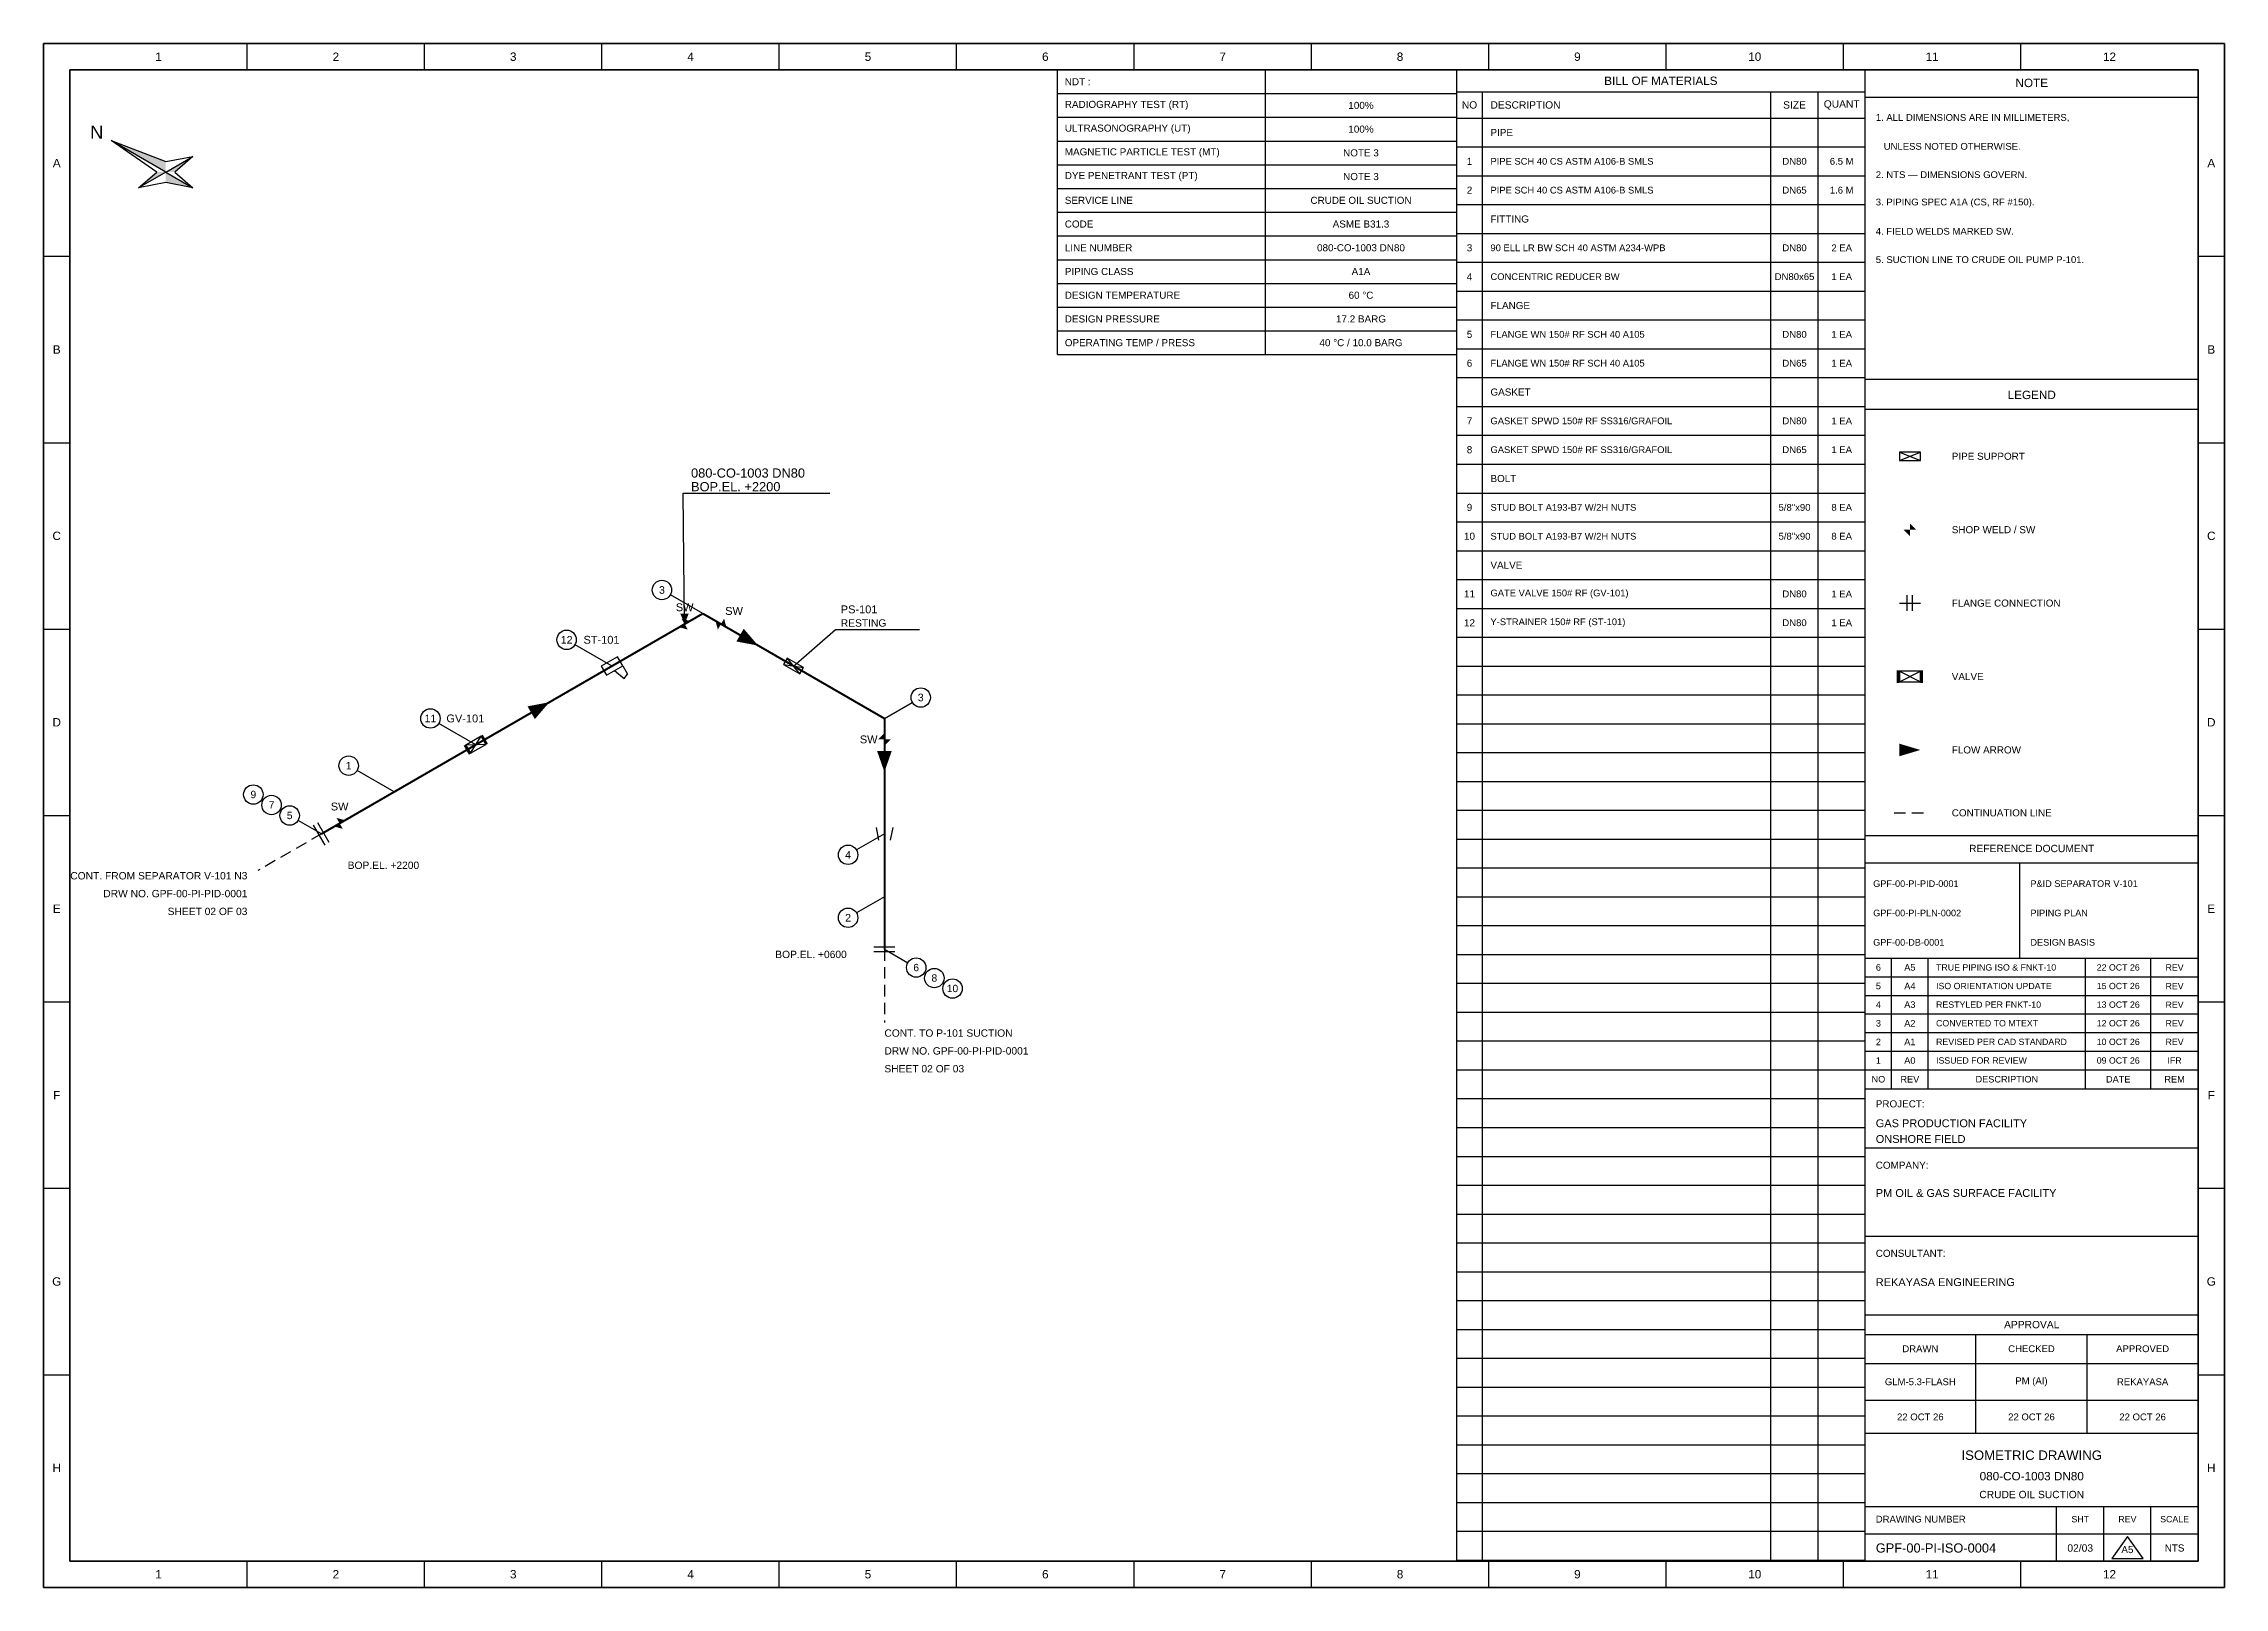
# Model space of a CAD drawing. Header units: millimetres. Extents: x 2 to 1418, y 1 to 296.
# Drawn here: x 502 to 918, y 1.3 to 295.7 of the extents above; entities that cross this region are included whole.
import ezdxf

# ---------------------------------------------------------------- set-up
doc = ezdxf.new("R2010")
doc.units = ezdxf.units.MM
for name, color, linetype, lineweight in [('REF-FRAME', 7, 'Continuous', 35), ('REF-PROC', 7, 'Continuous', 50), ('REF-SYM', 7, 'Continuous', 25), ('REF-TEXT', 7, 'Continuous', 18), ('REF-TITLE', 7, 'Continuous', 25)]:
    doc.layers.add(name, color=color, linetype=linetype, lineweight=lineweight)
doc.styles.add('ARIAL', font='arial.ttf')

msp = doc.modelspace()

# ---------------------------------------------------------------- texts
at = {"layer": 'REF-TEXT', "style": 'ARIAL'}
for s, insert, char_height, attachment_point in [('1', (523.917, 293.2), 1.6, 5), ('2', (557.75, 293.2), 1.6, 5), ('3', (591.583, 293.2), 1.6, 5), ('4', (625.417, 293.2), 1.6, 5), ('5', (659.25, 293.2), 1.6, 5), ('6', (693.083, 293.2), 1.6, 5), ('7', (726.917, 293.2), 1.6, 5), ('8', (760.75, 293.2), 1.6, 5), ('9', (794.583, 293.2), 1.6, 5), ('10', (828.417, 293.2), 1.6, 5), ('11', (862.25, 293.2), 1.6, 5), ('12', (896.083, 293.2), 1.6, 5), ('NDT :', (696.8, 288.438), 1.35, 4), ('BILL OF MATERIALS', (810.5, 288.6), 1.6, 5), ('NOTE', (881.25, 288.2), 1.6, 5), ('RADIOGRAPHY TEST (RT)', (696.8, 283.912), 1.35, 4), ('100%', (753.3, 283.912), 1.35, 5), ('NO', (774, 284), 1.4, 5), ('DESCRIPTION', (778, 284), 1.4, 4), ('SIZE', (836, 284), 1.4, 5), ('QUANT', (845, 284), 1.4, 5), ('N', (512.136, 278.8), 2.5, 5), ('ULTRASONOGRAPHY (UT)', (696.8, 279.387), 1.35, 4), ('100%', (753.3, 279.387), 1.35, 5), ('PIPE', (778, 278.75), 1.35, 4), ('1. ALL DIMENSIONS ARE IN MILLIMETERS,', (851.5, 281.5), 1.3, 4), ('MAGNETIC PARTICLE TEST (MT)', (696.8, 274.863), 1.35, 4), ('NOTE 3', (753.3, 274.863), 1.35, 5), ('   UNLESS NOTED OTHERWISE.', (851.5, 276.1), 1.3, 4), ('A', (504.5, 272.925), 1.6, 5), ('DYE PENETRANT TEST (PT)', (696.8, 270.337), 1.35, 4), ('NOTE 3', (753.3, 270.337), 1.35, 5), ('1', (774, 273.25), 1.35, 5), ('PIPE SCH 40 CS ASTM A106-B SMLS', (778, 273.25), 1.28, 4), ('DN80', (836, 273.25), 1.3, 5), ('6.5 M', (845, 273.25), 1.3, 5), ('2. NTS — DIMENSIONS GOVERN.', (851.5, 270.7), 1.3, 4), ('A', (915.5, 272.925), 1.6, 5), ('SERVICE LINE', (696.8, 265.812), 1.35, 4), ('CRUDE OIL SUCTION', (753.3, 265.812), 1.35, 5), ('2', (774, 267.75), 1.35, 5), ('PIPE SCH 40 CS ASTM A106-B SMLS', (778, 267.75), 1.28, 4), ('DN65', (836, 267.75), 1.3, 5), ('1.6 M', (845, 267.75), 1.3, 5), ('FITTING', (778, 262.25), 1.35, 4), ('3. PIPING SPEC A1A (CS, RF #150).', (851.5, 265.3), 1.3, 4), ('CODE', (696.8, 261.288), 1.35, 4), ('ASME B31.3', (753.3, 261.288), 1.35, 5), ('4. FIELD WELDS MARKED SW.', (851.5, 259.9), 1.3, 4), ('LINE NUMBER', (696.8, 256.762), 1.35, 4), ('080-CO-1003 DN80', (753.3, 256.762), 1.35, 5), ('3', (774, 256.75), 1.35, 5), ('90 ELL LR BW SCH 40 ASTM A234-WPB', (778, 256.75), 1.28, 4), ('DN80', (836, 256.75), 1.3, 5), ('2 EA', (845, 256.75), 1.3, 5), ('5. SUCTION LINE TO CRUDE OIL PUMP P-101.', (851.5, 254.5), 1.3, 4), ('PIPING CLASS', (696.8, 252.238), 1.35, 4), ('A1A', (753.3, 252.238), 1.35, 5), ('4', (774, 251.25), 1.35, 5), ('CONCENTRIC REDUCER BW', (778, 251.25), 1.28, 4), ('DN80x65', (836, 251.25), 1.3, 5), ('1 EA', (845, 251.25), 1.3, 5), ('DESIGN TEMPERATURE', (696.8, 247.713), 1.35, 4), ('60 °C', (753.3, 247.713), 1.35, 5), ('FLANGE', (778, 245.75), 1.35, 4), ('DESIGN PRESSURE', (696.8, 243.188), 1.35, 4), ('17.2 BARG', (753.3, 243.188), 1.35, 5), ('B', (504.5, 237.375), 1.6, 5), ('OPERATING TEMP / PRESS', (696.8, 238.663), 1.35, 4), ('40 °C / 10.0 BARG', (753.3, 238.663), 1.35, 5), ('5', (774, 240.25), 1.35, 5), ('FLANGE WN 150# RF SCH 40 A105', (778, 240.25), 1.28, 4), ('DN80', (836, 240.25), 1.3, 5), ('1 EA', (845, 240.25), 1.3, 5), ('B', (915.5, 237.375), 1.6, 5), ('6', (774, 234.75), 1.35, 5), ('FLANGE WN 150# RF SCH 40 A105', (778, 234.75), 1.28, 4), ('DN65', (836, 234.75), 1.3, 5), ('1 EA', (845, 234.75), 1.3, 5), ('GASKET', (778, 229.25), 1.35, 4), ('LEGEND', (881.25, 228.7), 1.6, 5), ('7', (774, 223.75), 1.35, 5), ('GASKET SPWD 150# RF SS316/GRAFOIL', (778, 223.75), 1.28, 4), ('DN80', (836, 223.75), 1.3, 5), ('1 EA', (845, 223.75), 1.3, 5), ('8', (774, 218.25), 1.35, 5), ('GASKET SPWD 150# RF SS316/GRAFOIL', (778, 218.25), 1.28, 4), ('DN65', (836, 218.25), 1.3, 5), ('1 EA', (845, 218.25), 1.3, 5), ('PIPE SUPPORT', (866, 217), 1.35, 4), ('080-CO-1003 DN80', (625.5, 213.8), 1.75, 4), ('BOLT', (778, 212.75), 1.35, 4), ('BOP.EL. +2200', (625.5, 211.2), 1.75, 4), ('9', (774, 207.25), 1.35, 5), ('STUD BOLT A193-B7 W/2H NUTS', (778, 207.25), 1.28, 4), ('5/8"x90', (836, 207.25), 1.3, 5), ('8 EA', (845, 207.25), 1.3, 5), ('C', (504.5, 201.825), 1.6, 5), ('10', (774, 201.75), 1.35, 5), ('STUD BOLT A193-B7 W/2H NUTS', (778, 201.75), 1.28, 4), ('5/8"x90', (836, 201.75), 1.3, 5), ('8 EA', (845, 201.75), 1.3, 5), ('SHOP WELD / SW', (866, 203), 1.35, 4), ('C', (915.5, 201.825), 1.6, 5), ('VALVE', (778, 196.25), 1.35, 4), ('3', (619.952, 191.5), 1.45, 5), ('11', (774, 190.75), 1.35, 5), ('GATE VALVE 150# RF (GV-101)', (778, 190.75), 1.28, 4), ('DN80', (836, 190.75), 1.3, 5), ('1 EA', (845, 190.75), 1.3, 5), ('SW', (624.282, 188.2), 1.5, 5), ('SW', (633.71, 187.5), 1.5, 5), ('PS-101', (654.067, 187.8), 1.5, 4), ('FLANGE CONNECTION', (866, 189), 1.35, 4), ('RESTING', (654.067, 185.2), 1.4, 4), ('12', (774, 185.25), 1.35, 5), ('Y-STRAINER 150# RF (ST-101)', (778, 185.25), 1.28, 4), ('DN80', (836, 185.25), 1.3, 5), ('1 EA', (845, 185.25), 1.3, 5), ('12', (601.765, 182), 1.45, 5), ('ST-101', (608.426, 182), 1.5, 5), ('VALVE', (866, 175), 1.35, 4), ('3', (669.315, 171), 1.45, 5), ('D', (504.5, 166.275), 1.6, 5), ('11', (575.785, 167), 1.45, 5), ('GV-101', (582.445, 167), 1.5, 5), ('D', (915.5, 166.275), 1.6, 5), ('SW', (659.387, 163), 1.5, 5), ('1', (560.196, 158), 1.45, 5), ('FLOW ARROW', (866, 161), 1.35, 4), ('9', (542.01, 152.5), 1.4, 5), ('7', (545.474, 150.5), 1.4, 5), ('SW', (558.464, 150.2), 1.5, 5), ('5', (548.938, 148.5), 1.4, 5), ('CONTINUATION LINE', (866, 149), 1.35, 4), ('4', (655.459, 141), 1.45, 5), ('REFERENCE DOCUMENT', (881.25, 142.2), 1.4, 5), ('CONT. FROM SEPARATOR V-101 N3', (540.876, 137), 1.4, 6), ('BOP.EL. +2200', (560, 139), 1.4, 4), ('DRW NO. GPF-00-PI-PID-0001', (540.876, 133.6), 1.4, 6), ('GPF-00-PI-PID-0001', (851, 135.5), 1.25, 4), ('P&ID SEPARATOR V-101', (881, 135.5), 1.25, 4), ('E', (504.5, 130.725), 1.6, 5), ('SHEET 02 OF 03', (540.876, 130.2), 1.4, 6), ('2', (655.459, 129), 1.45, 5), ('GPF-00-PI-PLN-0002', (851, 129.9), 1.25, 4), ('PIPING PLAN', (881, 129.9), 1.25, 4), ('E', (915.5, 130.725), 1.6, 5), ('GPF-00-DB-0001', (851, 124.3), 1.25, 4), ('DESIGN BASIS', (881, 124.3), 1.25, 4), ('BOP.EL. +0600', (648.387, 122), 1.4, 5), ('6', (668.449, 119.5), 1.4, 5), ('8', (671.913, 117.5), 1.4, 5), ('5', (852, 115.975), 1.25, 5), ('6', (852, 119.525), 1.25, 5), ('A5', (858, 119.525), 1.25, 5), ('A4', (858, 115.975), 1.25, 5), ('TRUE PIPING ISO & FNKT-10', (863, 119.525), 1.2, 4), ('ISO ORIENTATION UPDATE', (863, 115.975), 1.2, 4), ('22 OCT 26', (897.75, 119.525), 1.2, 5), ('15 OCT 26', (897.75, 115.975), 1.2, 5), ('REV', (908.5, 119.525), 1.2, 5), ('REV', (908.5, 115.975), 1.2, 5), ('10', (675.378, 115.5), 1.4, 5), ('4', (852, 112.425), 1.25, 5), ('A3', (858, 112.425), 1.25, 5), ('RESTYLED PER FNKT-10', (863, 112.425), 1.2, 4), ('13 OCT 26', (897.75, 112.425), 1.2, 5), ('REV', (908.5, 112.425), 1.2, 5), ('3', (852, 108.875), 1.25, 5), ('A2', (858, 108.875), 1.25, 5), ('CONVERTED TO MTEXT', (863, 108.875), 1.2, 4), ('12 OCT 26', (897.75, 108.875), 1.2, 5), ('REV', (908.5, 108.875), 1.2, 5), ('CONT. TO P-101 SUCTION', (662.387, 107), 1.4, 4), ('DRW NO. GPF-00-PI-PID-0001', (662.387, 103.6), 1.4, 4), ('2', (852, 105.325), 1.25, 5), ('A1', (858, 105.325), 1.25, 5), ('REVISED PER CAD STANDARD', (863, 105.325), 1.2, 4), ('10 OCT 26', (897.75, 105.325), 1.2, 5), ('REV', (908.5, 105.325), 1.2, 5), ('SHEET 02 OF 03', (662.387, 100.2), 1.4, 4), ('1', (852, 101.775), 1.25, 5), ('A0', (858, 101.775), 1.25, 5), ('ISSUED FOR REVIEW', (863, 101.775), 1.2, 4), ('09 OCT 26', (897.75, 101.775), 1.2, 5), ('IFR', (908.5, 101.775), 1.2, 5), ('F', (504.5, 95.175), 1.6, 5), ('NO', (852, 98.2), 1.25, 5), ('REV', (858, 98.2), 1.25, 5), ('DESCRIPTION', (876.5, 98.2), 1.25, 5), ('DATE', (897.75, 98.2), 1.25, 5), ('REM', (908.5, 98.2), 1.25, 5), ('F', (915.5, 95.175), 1.6, 5), ('PROJECT:', (851.5, 93.5), 1.35, 4), ('ONSHORE FIELD', (851.5, 86.8), 1.5, 4), ('GAS PRODUCTION FACILITY', (851.5, 89.8), 1.5, 4), ('COMPANY:', (851.5, 81.8), 1.35, 4), ('PM OIL & GAS SURFACE FACILITY', (851.5, 76.5), 1.5, 4), ('CONSULTANT:', (851.5, 65), 1.35, 4), ('G', (504.5, 59.625), 1.6, 5), ('REKAYASA ENGINEERING', (851.5, 59.5), 1.5, 4), ('G', (915.5, 59.625), 1.6, 5), ('APPROVAL', (881.25, 51.4), 1.4, 5), ('DRAWN', (860, 46.8), 1.3, 5), ('CHECKED', (881.2, 46.8), 1.3, 5), ('APPROVED', (902.4, 46.8), 1.3, 5), ('GLM-5.3-FLASH', (860, 40.5), 1.3, 5), ('PM (AI)', (881.2, 40.5), 1.3, 5), ('REKAYASA', (902.4, 40.5), 1.3, 5), ('22 OCT 26', (860, 33.8), 1.3, 5), ('22 OCT 26', (881.2, 33.8), 1.3, 5), ('22 OCT 26', (902.4, 33.8), 1.3, 5), ('ISOMETRIC DRAWING', (881.25, 26.5), 1.8, 5), ('H', (504.5, 24.075), 1.6, 5), ('080-CO-1003 DN80', (881.25, 22.5), 1.6, 5), ('H', (915.5, 24.075), 1.6, 5), ('CRUDE OIL SUCTION', (881.25, 19), 1.4, 5), ('DRAWING NUMBER', (851.5, 14.3), 1.3, 4), ('SHT', (890.5, 14.3), 1.2, 5), ('REV', (899.5, 14.3), 1.2, 5), ('SCALE', (908.5, 14.3), 1.2, 5), ('GPF-00-PI-ISO-0004', (851.5, 8.8), 1.75, 4), ('02/03', (890.5, 8.8), 1.4, 5), ('A5', (899.5, 8.5), 1.35, 5), ('NTS', (908.5, 8.8), 1.35, 5), ('1', (523.917, 3.8), 1.6, 5), ('2', (557.75, 3.8), 1.6, 5), ('3', (591.583, 3.8), 1.6, 5), ('4', (625.417, 3.8), 1.6, 5), ('5', (659.25, 3.8), 1.6, 5), ('6', (693.083, 3.8), 1.6, 5), ('7', (726.917, 3.8), 1.6, 5), ('8', (760.75, 3.8), 1.6, 5), ('9', (794.583, 3.8), 1.6, 5), ('10', (828.417, 3.8), 1.6, 5), ('11', (862.25, 3.8), 1.6, 5), ('12', (896.083, 3.8), 1.6, 5)]:
    msp.add_mtext(s, dxfattribs=dict(at, insert=insert, char_height=char_height, attachment_point=attachment_point))

# ---------------------------------------------------------------- linework, layer by layer
at = {"layer": 'REF-FRAME'}
for p, q in [((502, 295.7), (502, 1.3)), ((918, 295.7), (502, 295.7)), ((918, 1.3), (918, 295.7)), ((507, 290.7), (507, 6.3)), ((913, 290.7), (507, 290.7)), ((913, 6.3), (913, 290.7)), ((507, 6.3), (913, 6.3)), ((502, 1.3), (918, 1.3))]:
    msp.add_line(p, q, dxfattribs=at)
at = {"layer": 'REF-PROC'}
for p, q in [((555, 145), (627.746, 187)), ((627.746, 187), (662.387, 167)), ((662.387, 167), (662.387, 123))]:
    msp.add_line(p, q, dxfattribs=at)
at = {"layer": 'REF-SYM'}
for p, q in [((624, 210), (652, 210)), ((624.282, 185), (624, 210)), ((627.746, 187), (621.554, 190.575)), ((645.067, 177), (653.067, 184)), ((653.067, 184), (669.067, 184)), ((610.426, 177), (603.368, 181.075)), ((611.484, 178.766), (608.367, 176.966)), ((608.367, 176.966), (609.367, 175.234)), ((609.367, 175.234), (612.484, 177.034)), ((610.926, 176.134), (612.718, 174.629)), ((612.484, 177.034), (611.484, 178.766)), ((612.484, 177.034), (613.384, 175.475)), ((612.718, 174.629), (613.384, 175.475)), ((643.858, 178.506), (643.158, 177.294)), ((643.158, 177.294), (646.275, 175.494)), ((643.158, 177.294), (646.975, 176.706)), ((646.275, 175.494), (643.858, 178.506)), ((646.975, 176.706), (643.858, 178.506)), ((646.275, 175.494), (646.975, 176.706)), ((662.387, 167), (667.713, 170.075)), ((584.445, 162), (577.387, 166.075)), ((585.467, 163.629), (582.523, 161.929)), ((583.423, 160.371), (585.467, 163.629)), ((586.367, 162.071), (585.467, 163.629)), ((586.367, 162.071), (582.523, 161.929)), ((582.523, 161.929), (583.423, 160.371)), ((583.423, 160.371), (586.367, 162.071)), ((568.856, 153), (561.798, 157.075)), ((555, 145), (550.54, 147.575)), ((555.71, 142.87), (553.51, 146.68)), ((556.49, 143.32), (554.29, 147.13)), ((660.787, 146.2), (661.287, 143.8)), ((663.987, 146.2), (663.487, 143.8)), ((549.111, 141.6), (547.206, 140.5)), ((552.056, 143.3), (550.15, 142.2)), ((555, 145), (553.095, 143.9)), ((662.387, 145), (657.061, 141.925)), ((543.222, 138.2), (542.876, 138)), ((546.167, 139.9), (544.261, 138.8)), ((662.387, 133), (657.061, 129.925)), ((660.387, 123.45), (664.387, 123.45)), ((660.387, 122.55), (664.387, 122.55)), ((662.387, 123), (662.387, 120.8)), ((662.387, 123), (666.847, 120.425)), ((662.387, 119.6), (662.387, 117.4)), ((662.387, 116.2), (662.387, 114)), ((662.387, 112.8), (662.387, 110.6)), ((662.387, 109.4), (662.387, 109))]:
    msp.add_line(p, q, dxfattribs=at)
for centre in [(619.952, 191.5), (601.765, 182), (669.315, 171), (575.785, 167), (560.196, 158), (542.01, 152.5), (545.474, 150.5), (548.938, 148.5), (655.459, 141), (655.459, 129), (668.449, 119.5), (671.913, 117.5), (675.378, 115.5)]:
    msp.add_circle(centre, 1.85, dxfattribs=at)
for points in [[(525.3, 271.2), (514.908, 277.2), (525.3, 273.2)], [(525.3, 271.2), (520.104, 268.2), (523.568, 271.2)], [(525.3, 271.2), (530.496, 274.2), (527.032, 271.2)], [(525.3, 271.2), (530.496, 268.2), (525.3, 269.2)], [(858, 204.2), (859.2, 203), (858, 201.8), (856.8, 203)], [(625.321, 185.6), (623.682, 186.039), (623.243, 184.4), (624.882, 183.961)], [(624.282, 185), (623.46, 186.991), (625.059, 187.009)], [(632.249, 184.4), (631.81, 186.039), (630.171, 185.6), (630.61, 183.961)], [(638.312, 180.9), (635.548, 184.112), (634.148, 181.688)], [(855.5, 173.8), (856, 173.8), (855.5, 176.2), (856, 176.2)], [(860, 173.8), (860.5, 173.8), (860, 176.2), (860.5, 176.2)], [(598.474, 170.1), (594.31, 169.312), (595.71, 166.888)], [(586.417, 161.984), (586.764, 162.184), (585.417, 163.716), (585.764, 163.916)], [(662.387, 161.8), (663.587, 163), (662.387, 164.2), (661.187, 163)], [(583.126, 160.084), (583.473, 160.284), (582.126, 161.816), (582.473, 162.016)], [(662.387, 156.8), (663.787, 160.8), (660.987, 160.8)], [(860, 161), (856, 162.2), (856, 159.8)], [(559.503, 147.6), (557.864, 148.039), (557.425, 146.4), (559.064, 145.961)]]:
    msp.add_solid(points, dxfattribs=at)
at = {"layer": 'REF-TITLE'}
for p, q in [((540.833, 290.7), (540.833, 295.7)), ((574.667, 290.7), (574.667, 295.7)), ((608.5, 290.7), (608.5, 295.7)), ((642.333, 290.7), (642.333, 295.7)), ((676.167, 290.7), (676.167, 295.7)), ((710, 290.7), (710, 295.7)), ((743.833, 290.7), (743.833, 295.7)), ((777.667, 290.7), (777.667, 295.7)), ((811.5, 290.7), (811.5, 295.7)), ((845.333, 290.7), (845.333, 295.7)), ((879.167, 290.7), (879.167, 295.7)), ((695.4, 236.4), (695.4, 290.7)), ((695.4, 290.7), (771.5, 290.7)), ((735.1, 236.4), (735.1, 290.7)), ((771.5, 290.7), (771.5, 6.3)), ((849.5, 290.7), (771.5, 290.7)), ((849.5, 6.3), (849.5, 290.7)), ((849.5, 290.7), (913, 290.7)), ((913, 6.3), (913, 290.7)), ((695.4, 286.175), (771.5, 286.175)), ((771.5, 286.5), (849.5, 286.5)), ((776.5, 6.3), (776.5, 286.5)), ((831.5, 6.3), (831.5, 286.5)), ((840.5, 6.3), (840.5, 286.5)), ((849.5, 285.5), (913, 285.5)), ((695.4, 281.65), (771.5, 281.65)), ((771.5, 281.5), (849.5, 281.5)), ((514.908, 277.2), (525.3, 273.2)), ((523.568, 271.2), (514.908, 277.2)), ((525.3, 271.2), (514.908, 277.2)), ((695.4, 277.125), (771.5, 277.125)), ((771.5, 276), (849.5, 276)), ((520.104, 268.2), (523.568, 271.2)), ((525.3, 271.2), (520.104, 268.2)), ((525.3, 271.2), (530.496, 274.2)), ((525.3, 273.2), (530.496, 274.2)), ((525.3, 271.2), (530.496, 268.2)), ((530.496, 274.2), (527.032, 271.2)), ((527.032, 271.2), (530.496, 268.2)), ((695.4, 272.6), (771.5, 272.6)), ((771.5, 270.5), (849.5, 270.5)), ((525.3, 269.2), (520.104, 268.2)), ((530.496, 268.2), (525.3, 269.2)), ((695.4, 268.075), (771.5, 268.075)), ((695.4, 263.55), (771.5, 263.55)), ((771.5, 265), (849.5, 265)), ((695.4, 259.025), (771.5, 259.025)), ((771.5, 259.5), (849.5, 259.5)), ((502, 255.15), (507, 255.15)), ((695.4, 254.5), (771.5, 254.5)), ((771.5, 254), (849.5, 254)), ((913, 255.15), (918, 255.15)), ((695.4, 249.975), (771.5, 249.975)), ((695.4, 245.45), (771.5, 245.45)), ((771.5, 248.5), (849.5, 248.5)), ((771.5, 243), (849.5, 243)), ((695.4, 240.925), (771.5, 240.925)), ((771.5, 237.5), (849.5, 237.5)), ((695.4, 236.4), (771.5, 236.4)), ((771.5, 232), (849.5, 232)), ((849.5, 231.7), (913, 231.7)), ((771.5, 226.5), (849.5, 226.5)), ((849.5, 226), (913, 226)), ((771.5, 221), (849.5, 221)), ((502, 219.6), (507, 219.6)), ((856, 216.2), (860, 217.8)), ((856, 217.8), (856, 216.2)), ((856, 217.8), (860, 216.2)), ((860, 217.8), (856, 217.8)), ((860, 216.2), (860, 217.8)), ((913, 219.6), (918, 219.6)), ((771.5, 215.5), (849.5, 215.5)), ((856, 216.2), (860, 216.2)), ((771.5, 210), (849.5, 210)), ((771.5, 204.5), (849.5, 204.5)), ((771.5, 199), (849.5, 199)), ((771.5, 193.5), (849.5, 193.5)), ((771.5, 188), (849.5, 188)), ((856, 189), (860, 189)), ((857.5, 187.5), (857.5, 190.5)), ((858.5, 187.5), (858.5, 190.5)), ((502, 184.05), (507, 184.05)), ((913, 184.05), (918, 184.05)), ((771.5, 182.5), (849.5, 182.5)), ((771.5, 177), (849.5, 177)), ((856, 174), (860, 176)), ((856, 176), (856, 174)), ((856, 176), (860, 174)), ((860, 176), (856, 176)), ((860, 174), (860, 176)), ((771.5, 171.5), (849.5, 171.5)), ((856, 174), (860, 174)), ((771.5, 166), (849.5, 166)), ((771.5, 160.5), (849.5, 160.5)), ((771.5, 155), (849.5, 155)), ((502, 148.5), (507, 148.5)), ((771.5, 149.5), (849.5, 149.5)), ((855, 149), (857.2, 149)), ((858.4, 149), (860.6, 149)), ((913, 148.5), (918, 148.5)), ((771.5, 144), (849.5, 144)), ((849.5, 144.7), (913, 144.7)), ((771.5, 138.5), (849.5, 138.5)), ((849.5, 139.5), (913, 139.5)), ((879, 121.3), (879, 139.5)), ((771.5, 133), (849.5, 133)), ((771.5, 127.5), (849.5, 127.5)), ((771.5, 122), (849.5, 122)), ((849.5, 121.3), (913, 121.3)), ((854.5, 96.4), (854.5, 121.3)), ((861.5, 96.4), (861.5, 121.3)), ((891.5, 96.4), (891.5, 121.3)), ((904, 96.4), (904, 121.3)), ((771.5, 116.5), (849.5, 116.5)), ((849.5, 117.75), (913, 117.75)), ((502, 112.95), (507, 112.95)), ((849.5, 114.2), (913, 114.2)), ((913, 112.95), (918, 112.95)), ((771.5, 111), (849.5, 111)), ((849.5, 110.65), (913, 110.65)), ((771.5, 105.5), (849.5, 105.5)), ((849.5, 107.1), (913, 107.1)), ((771.5, 100), (849.5, 100)), ((849.5, 103.55), (913, 103.55)), ((849.5, 100), (913, 100)), ((849.5, 96.4), (913, 96.4)), ((771.5, 94.5), (849.5, 94.5)), ((771.5, 89), (849.5, 89)), ((771.5, 83.5), (849.5, 83.5)), ((849.5, 85.1), (913, 85.1)), ((502, 77.4), (507, 77.4)), ((771.5, 78), (849.5, 78)), ((913, 77.4), (918, 77.4)), ((771.5, 72.5), (849.5, 72.5)), ((771.5, 67), (849.5, 67)), ((849.5, 68.3), (913, 68.3)), ((771.5, 61.5), (849.5, 61.5)), ((771.5, 56), (849.5, 56)), ((771.5, 50.5), (849.5, 50.5)), ((849.5, 53.3), (913, 53.3)), ((849.5, 49.5), (913, 49.5)), ((870.6, 30.7), (870.6, 49.5)), ((891.8, 30.7), (891.8, 49.5)), ((502, 41.85), (507, 41.85)), ((771.5, 45), (849.5, 45)), ((849.5, 44), (913, 44)), ((913, 41.85), (918, 41.85)), ((771.5, 39.5), (849.5, 39.5)), ((771.5, 34), (849.5, 34)), ((849.5, 37), (913, 37)), ((849.5, 30.7), (913, 30.7)), ((771.5, 28.5), (849.5, 28.5)), ((771.5, 23), (849.5, 23)), ((771.5, 17.5), (849.5, 17.5)), ((849.5, 16.7), (913, 16.7)), ((886, 6.3), (886, 16.7)), ((895, 6.3), (895, 16.7)), ((904, 6.3), (904, 16.7)), ((771.5, 12), (849.5, 12)), ((849.5, 11.5), (913, 11.5)), ((899.5, 11), (896.5, 6.8)), ((902.5, 6.8), (899.5, 11)), ((540.833, 1.3), (540.833, 6.3)), ((574.667, 1.3), (574.667, 6.3)), ((608.5, 1.3), (608.5, 6.3)), ((642.333, 1.3), (642.333, 6.3)), ((676.167, 1.3), (676.167, 6.3)), ((710, 1.3), (710, 6.3)), ((743.833, 1.3), (743.833, 6.3)), ((771.5, 6.5), (849.5, 6.5)), ((771.5, 6.3), (849.5, 6.3)), ((777.667, 1.3), (777.667, 6.3)), ((811.5, 1.3), (811.5, 6.3)), ((845.333, 1.3), (845.333, 6.3)), ((849.5, 6.3), (913, 6.3)), ((879.167, 1.3), (879.167, 6.3)), ((896.5, 6.8), (902.5, 6.8))]:
    msp.add_line(p, q, dxfattribs=at)

msp.set_redraw_order([(e.dxf.handle, doc.entitydb.next_handle()) for e in msp.query("TEXT MTEXT ATTDEF DIMENSION ARC_DIMENSION")])  # texts and dimensions are drawn at this point

doc.saveas('drawing.dxf')
